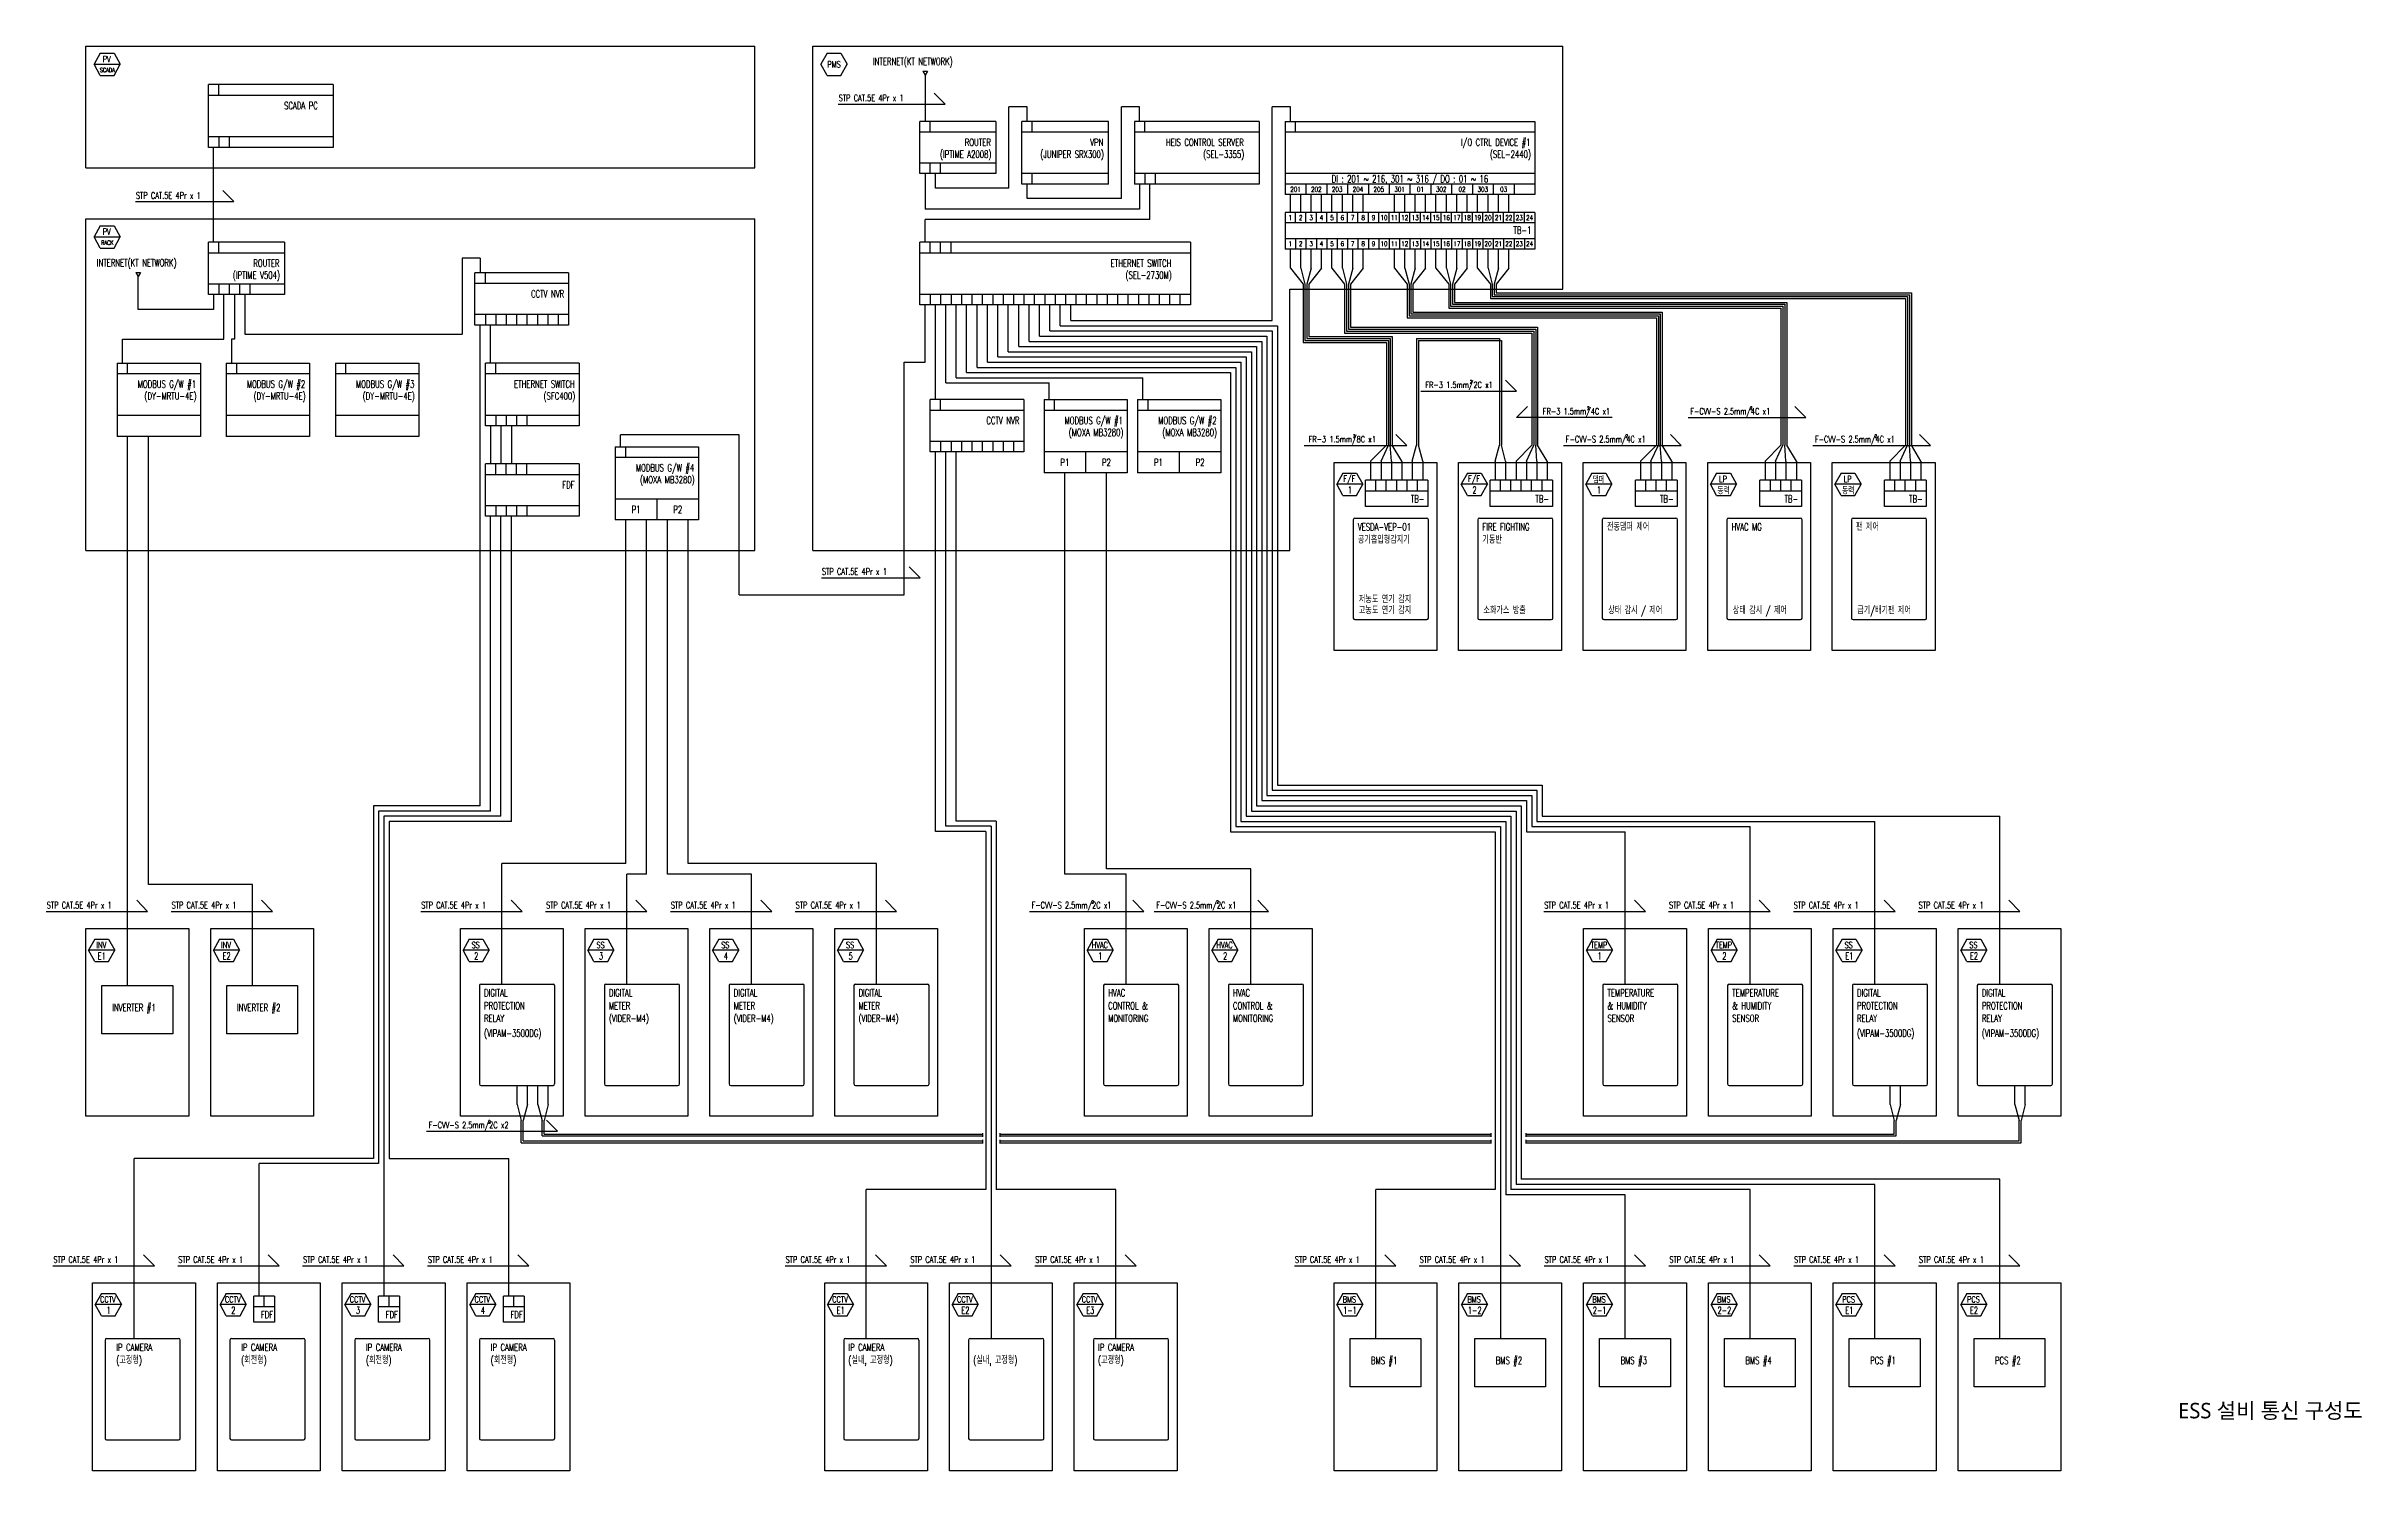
# Model space of a CAD drawing. Header units: millimetres. Extents: x 6276 to 501578, y 2533 to 56800.
# Drawn here: x 425949 to 500929, y 8905 to 55050 of the extents above; entities that cross this region are included whole.
import ezdxf
from ezdxf.enums import TextEntityAlignment as Align

# ---------------------------------------------------------------- set-up
doc = ezdxf.new("R2010")
doc.units = ezdxf.units.MM
doc.header["$LTSCALE"] = 100
doc.linetypes.add('CE04', pattern=[15, 10, -2, 1, -2])
doc.linetypes.add('HIDDEN2', pattern=[4.7625, 3.175, -1.5875])
for name, color, linetype in [('7', 7, 'Continuous'), ('ESYM', 4, 'Continuous'), ('TEXT', 3, 'Continuous'), ('도면 TITLE', 4, 'Continuous'), ('지시선', 6, 'Continuous')]:
    doc.layers.add(name, color=color, linetype=linetype)
doc.styles.add('GHS', font='romans.shx', dxfattribs={"width": 0.7, "bigfont": 'ghs.shx'})
doc.styles.add('MG', font='malgun.ttf')

msp = doc.modelspace()

# ---------------------------------------------------------------- texts
at = {"linetype": 'CE04', "style": 'GHS', "width": 0.7}
for s, height, p in [('SCADA', 135, (427926, 54280)), ('PV', 200.1, (427908, 54634)), ('PMS', 200.1, (451458, 54466)), ('RACK', 135, (427926, 48689)), ('PV', 200.1, (427908, 49043)), ('F/F', 200.1, (468147, 41030)), ('1', 222, (468165, 40676)), ('F/F', 200.1, (472181, 41030)), ('2', 222, (472199, 40676)), ('댐퍼', 200.1, (476215, 41030)), ('1', 222, (476233, 40676)), ('동력', 222.3, (480266, 40676)), ('LP', 200.1, (480248, 41030)), ('동력', 222.3, (484300, 40676)), ('LP', 200.1, (484282, 41030)), ('INV', 200.1, (427729, 25936)), ('E1', 222.3, (427747, 25582)), ('INV', 200.1, (431771, 25936)), ('E2', 222.3, (431789, 25582)), ('SS', 200.1, (439854, 25936)), ('2', 222, (439872, 25582)), ('SS', 200.1, (443896, 25936)), ('3', 222, (443914, 25582)), ('SS', 200.1, (447938, 25936)), ('4', 222, (447956, 25582)), ('SS', 200.1, (451980, 25936)), ('5', 222, (451998, 25582)), ('HVAC', 200.1, (460064, 25936)), ('1', 222, (460081, 25582)), ('HVAC', 200.1, (464105, 25936)), ('2', 222, (464123, 25582)), ('TEMP', 200.1, (476231, 25936)), ('1', 222, (476249, 25582)), ('TEMP', 200.1, (480273, 25936)), ('2', 222, (480291, 25582)), ('SS', 200.1, (484315, 25936)), ('E1', 222.3, (484333, 25582)), ('SS', 200.1, (488357, 25936)), ('E2', 222.3, (488374, 25582)), ('CCTV', 200.1, (427945, 14454)), ('CCTV', 200.1, (431987, 14454)), ('CCTV', 200.1, (436029, 14454)), ('CCTV', 200.1, (440070, 14454)), ('CCTV', 200.1, (451653, 14454)), ('CCTV', 200.1, (455694, 14454)), ('CCTV', 200.1, (459736, 14454)), ('BMS', 200.1, (468147, 14454)), ('BMS', 200.1, (472189, 14454)), ('BMS', 200.1, (476231, 14454)), ('BMS', 200.1, (480273, 14454)), ('PCS', 200.1, (484315, 14454)), ('PCS', 200.1, (488357, 14454)), ('1', 222, (427963, 14100)), ('2', 222, (432005, 14100)), ('3', 222, (436046, 14100)), ('4', 222, (440088, 14100)), ('E1', 222.3, (451671, 14100)), ('E2', 222.3, (455712, 14100)), ('E3', 222.3, (459754, 14100)), ('1-1', 222.3, (468165, 14100)), ('1-2', 222.3, (472207, 14100)), ('2-1', 222.3, (476249, 14100)), ('2-2', 222.3, (480291, 14100)), ('E1', 222.3, (484333, 14100)), ('E2', 222.3, (488374, 14100))]:
    msp.add_text(s, height=height, dxfattribs=at).set_placement(p, align=Align.MIDDLE)
at = {"layer": 'TEXT', "color": 2, "linetype": 'Continuous', "lineweight": -3, "style": 'GHS', "width": 0.7}
for p in [(452718, 54559), (427584, 48038)]:
    msp.add_text('INTERNET(KT NETWORK)', height=233.28, dxfattribs=at).set_placement(p, align=Align.MIDDLE_LEFT)
at = {"layer": 'TEXT', "color": 7, "linetype": 'Continuous', "lineweight": -3, "style": 'GHS', "width": 0.7}
for s, height, p in [('SCADA PC', 233.3, (434741, 53129)), ('ROUTER', 233.3, (456540, 51939)), ('VPN', 233.3, (460182, 51939)), ('HEIS CONTROL SERVER', 233.28, (464728, 51939)), ('I/O CTRL DEVICE #1', 233.28, (474013, 51939)), ('(IPTIME A2008)', 233.28, (456556, 51553)), ('(JUNIPER SRX300)', 233.28, (460197, 51553)), ('(SEL-3355)', 233.3, (464743, 51553)), ('(SEL-2440)', 233.3, (474028, 51553)), ('TB-1', 233.3, (474041, 49093)), ('ROUTER', 233.3, (433500, 48022)), ('ETHERNET SWITCH', 233.28, (462381, 48022)), ('(IPTIME V504)', 233.28, (433516, 47637)), ('(SEL-2730M)', 233.28, (462397, 47637)), ('CCTV NVR', 233.3, (442719, 47031)), ('MODBUS G/W #1', 233.28, (430799, 44106)), ('MODBUS G/W #2', 233.28, (434333, 44106)), ('MODBUS G/W #3', 233.28, (437868, 44106)), ('(DY-MRTU-4E)', 233.28, (430814, 43720)), ('(DY-MRTU-4E)', 233.28, (434349, 43720)), ('(DY-MRTU-4E)', 233.28, (437883, 43720)), ('ETHERNET SWITCH', 233.28, (443064, 44106)), ('(SFC400)', 233.3, (443079, 43720)), ('CCTV NVR', 233.3, (457463, 42927)), ('MODBUS G/W #1', 233.28, (460814, 42927)), ('MODBUS G/W #2', 233.28, (463847, 42927)), ('(MOXA MB3280)', 233.28, (460830, 42541)), ('(MOXA MB3280)', 233.28, (463862, 42541)), ('MODBUS G/W #4', 233.28, (446931, 41396)), ('FDF', 233.3, (443056, 40842)), ('(MOXA MB3280)', 233.28, (446947, 41011)), ('TB-', 233.3, (470577, 40388)), ('TB-', 233.3, (474611, 40388)), ('TB-', 233.3, (478645, 40388)), ('TB-', 233.3, (482678, 40388)), ('TB-', 233.3, (486712, 40388)), ('FDF', 233.3, (433297, 13962)), ('FDF', 233.3, (437338, 13962)), ('FDF', 233.3, (441380, 13962))]:
    msp.add_text(s, height=height, dxfattribs=at).set_placement(p, align=Align.MIDDLE_RIGHT)
for s, height, p in [('STP CAT.5E 4Pr x 1', 210, (451611, 53377)), ('STP CAT.5E 4Pr x 1', 210, (428851, 50218)), ('FR-3 1.5mm/2C x1', 200, (470610, 44082)), ('2', 104, (472050, 44183)), ('FR-3 1.5mm/4C x1', 200, (474411, 43225)), ('2', 104, (475847, 43326)), ('F-CVV-S 2.5mm/4C x1', 210, (479190, 43225)), ('2', 104, (481124, 43326)), ('FR-3 1.5mm/8C x1', 200, (466827, 42321)), ('2', 104, (468267, 42422)), ('F-CVV-S 2.5mm/4C x1', 210, (475156, 42321)), ('2', 104, (477091, 42422)), ('F-CVV-S 2.5mm/4C x1', 210, (483224, 42321)), ('2', 104, (485158, 42422)), ('VESDA-VEP-01', 233.28, (468420, 39480)), ('공기흡입형감지기', 233.3, (468420, 39062)), ('기동반', 233.3, (472454, 39062)), ('FIRE FIGHTING', 233.28, (472454, 39480)), ('전동댐퍼 제어', 233.3, (476488, 39480)), ('HVAC MG', 233.3, (480521, 39480)), ('팬 제어', 233.3, (484555, 39480)), ('STP CAT.5E 4Pr x 1', 210, (451069, 38035)), ('STP CAT.5E 4Pr x 1', 210, (425966, 27227)), ('STP CAT.5E 4Pr x 1', 210, (430007, 27227)), ('STP CAT.5E 4Pr x 1', 210, (438091, 27227)), ('STP CAT.5E 4Pr x 1', 210, (442133, 27227)), ('STP CAT.5E 4Pr x 1', 210, (446175, 27227)), ('STP CAT.5E 4Pr x 1', 210, (450217, 27227)), ('F-CVV-S 2.5mm/2C x1', 210, (457854, 27227)), ('2', 104, (459797, 27328)), ('F-CVV-S 2.5mm/2C x1', 210, (461896, 27227)), ('2', 104, (463839, 27328)), ('STP CAT.5E 4Pr x 1', 210, (474457, 27227)), ('STP CAT.5E 4Pr x 1', 210, (478499, 27227)), ('STP CAT.5E 4Pr x 1', 210, (482540, 27227)), ('STP CAT.5E 4Pr x 1', 210, (486582, 27227)), ('INVERTER #1', 233.28, (428083, 23908)), ('INVERTER #2', 233.28, (432125, 23908)), ('DIGITAL', 233.3, (440127, 24386)), ('PROTECTION', 233.3, (440127, 23968)), ('DIGITAL', 233.3, (444169, 24386)), ('METER', 233.3, (444169, 23968)), ('DIGITAL', 233.3, (448211, 24386)), ('METER', 233.3, (448211, 23968)), ('DIGITAL', 233.3, (452253, 24386)), ('METER', 233.3, (452253, 23968)), ('CONTROL &', 233.3, (460336, 23968)), ('HVAC', 233.3, (460336, 24386)), ('CONTROL &', 233.3, (464378, 23968)), ('HVAC', 233.3, (464378, 24386)), ('TEMPERATURE', 233.28, (476504, 24386)), ('& HUMIDITY', 233.3, (476504, 23968)), ('TEMPERATURE', 233.28, (480546, 24386)), ('& HUMIDITY', 233.3, (480546, 23968)), ('DIGITAL', 233.3, (484588, 24386)), ('PROTECTION', 233.3, (484588, 23968)), ('DIGITAL', 233.3, (488629, 24386)), ('PROTECTION', 233.3, (488629, 23968)), ('RELAY', 233.3, (440127, 23561)), ('(VIDER-M4)', 233.3, (444169, 23561)), ('(VIDER-M4)', 233.3, (448211, 23561)), ('(VIDER-M4)', 233.3, (452253, 23561)), ('MONITORING', 233.3, (460336, 23561)), ('MONITORING', 233.3, (464378, 23561)), ('SENSOR', 233.3, (476504, 23561)), ('SENSOR', 233.3, (480546, 23561)), ('RELAY', 233.3, (484588, 23561)), ('RELAY', 233.3, (488629, 23561)), ('(VIPAM-3500DG)', 233.28, (440127, 23079)), ('(VIPAM-3500DG)', 233.28, (484588, 23079)), ('(VIPAM-3500DG)', 233.28, (488629, 23079)), ('F-CVV-S 2.5mm/2C x2', 210, (438331, 20103)), ('2', 104, (440262, 20204)), ('STP CAT.5E 4Pr x 1', 210, (426182, 15745)), ('STP CAT.5E 4Pr x 1', 210, (430223, 15745)), ('STP CAT.5E 4Pr x 1', 210, (434265, 15745)), ('STP CAT.5E 4Pr x 1', 210, (438307, 15745)), ('STP CAT.5E 4Pr x 1', 210, (449889, 15745)), ('STP CAT.5E 4Pr x 1', 210, (453931, 15745)), ('STP CAT.5E 4Pr x 1', 210, (457973, 15745)), ('STP CAT.5E 4Pr x 1', 210, (466384, 15745)), ('STP CAT.5E 4Pr x 1', 210, (470426, 15745)), ('STP CAT.5E 4Pr x 1', 210, (474468, 15745)), ('STP CAT.5E 4Pr x 1', 210, (478510, 15745)), ('STP CAT.5E 4Pr x 1', 210, (482551, 15745)), ('STP CAT.5E 4Pr x 1', 210, (486593, 15745)), ('IP CAMERA', 233.3, (428218, 12904)), ('IP CAMERA', 233.3, (432260, 12904)), ('IP CAMERA', 233.3, (436301, 12904)), ('IP CAMERA', 233.3, (440343, 12904)), ('IP CAMERA', 233.3, (451925, 12904)), ('IP CAMERA', 233.3, (460009, 12904)), ('(고정형)', 233.3, (428218, 12486)), ('(회전형)', 233.3, (432260, 12486)), ('(회전형)', 233.3, (436301, 12486)), ('(회전형)', 233.3, (440343, 12486)), ('(실내, 고정형)', 233.3, (451925, 12486)), ('(실내, 고정형)', 233.3, (455967, 12486)), ('(고졍형)', 233.3, (460009, 12486)), ('BMS #1', 233.3, (468846, 12478)), ('BMS #2', 233.3, (472888, 12478)), ('BMS #3', 233.3, (476929, 12478)), ('BMS #4', 233.3, (480971, 12478)), ('PCS #1', 233.3, (485013, 12478)), ('PCS #2', 233.3, (489055, 12478))]:
    msp.add_text(s, height=height, dxfattribs=at).set_placement(p, align=Align.MIDDLE_LEFT)
for s, height, p in [('201', 155.5, (466403, 50416)), ('202', 155.5, (467077, 50416)), ('DI : 201 ~ 216, 301 ~ 316 / DO : 01 ~ 16', 233.28, (470110, 50755)), ('203', 155.5, (467751, 50416)), ('204', 155.5, (468425, 50416)), ('205', 155.5, (469099, 50416)), ('301', 155.5, (469773, 50416)), ('01', 155.5, (470447, 50416)), ('302', 155.5, (471121, 50416)), ('02', 155.5, (471795, 50416)), ('303', 155.5, (472468, 50416)), ('03', 155.5, (473142, 50416)), ('1', 156, (466235, 49497)), ('2', 156, (466572, 49497)), ('3', 156, (466909, 49497)), ('4', 156, (467246, 49497)), ('5', 156, (467583, 49497)), ('6', 156, (467919, 49497)), ('7', 156, (468256, 49497)), ('8', 156, (468593, 49497)), ('9', 156, (468930, 49497)), ('10', 155.5, (469267, 49497)), ('11', 155.5, (469604, 49497)), ('12', 155.5, (469941, 49497)), ('13', 155.5, (470278, 49497)), ('14', 155.5, (470615, 49497)), ('15', 155.5, (470952, 49497)), ('16', 155.5, (471289, 49497)), ('17', 155.5, (471626, 49497)), ('18', 155.5, (471963, 49497)), ('19', 155.5, (472300, 49497)), ('20', 155.5, (472637, 49497)), ('21', 155.5, (472974, 49497)), ('22', 155.5, (473311, 49497)), ('23', 155.5, (473648, 49497)), ('24', 155.5, (473985, 49497)), ('1', 156, (466235, 48651)), ('2', 156, (466572, 48651)), ('3', 156, (466909, 48651)), ('4', 156, (467246, 48651)), ('5', 156, (467583, 48651)), ('6', 156, (467919, 48651)), ('7', 156, (468256, 48651)), ('8', 156, (468593, 48651)), ('9', 156, (468930, 48651)), ('10', 155.5, (469267, 48651)), ('11', 155.5, (469604, 48651)), ('12', 155.5, (469941, 48651)), ('13', 155.5, (470278, 48651)), ('14', 155.5, (470615, 48651)), ('15', 155.5, (470952, 48651)), ('16', 155.5, (471289, 48651)), ('17', 155.5, (471626, 48651)), ('18', 155.5, (471963, 48651)), ('19', 155.5, (472300, 48651)), ('20', 155.5, (472637, 48651)), ('21', 155.5, (472974, 48651)), ('22', 155.5, (473311, 48651)), ('23', 155.5, (473648, 48651)), ('24', 155.5, (473985, 48651)), ('P1', 233.3, (458933, 41574)), ('P2', 233.3, (460281, 41574)), ('P1', 233.3, (461965, 41574)), ('P2', 233.3, (463313, 41574)), ('P1', 233.3, (445050, 40044)), ('P2', 233.3, (446398, 40044))]:
    msp.add_text(s, height=height, dxfattribs=at).set_placement(p, align=Align.MIDDLE_CENTER)
at = {"layer": 'TEXT', "linetype": 'Continuous', "lineweight": -3, "style": 'GHS', "width": 0.7}
for s, p in [('저농도 연기 감지', (468453, 37131)), ('고농도 연기 감지', (468453, 36776)), ('소화가스 방출', (472487, 36776)), ('상태 감시 / 제어', (476529, 36776)), ('상태 감시 / 제어', (480563, 36776)), ('급기/배기팬 제어', (484596, 36776))]:
    msp.add_text(s, height=233.3, dxfattribs=at).set_placement(p, align=Align.MIDDLE_LEFT)
at = {"layer": '도면 TITLE', "style": 'MG'}
msp.add_text('ESS 설비 통신 구성도', height=500, dxfattribs=at).set_placement((497975, 10852), align=Align.MIDDLE_CENTER)

# ---------------------------------------------------------------- blocks, each defined once
blk = doc.blocks.new('DIGITAL LAYOUT')
at = {"linetype": 'Continuous', "lineweight": -3}
for p, q in [((9070707, -3285225), (9070707, -3293180)), ((9070835, -3285096), (9076659, -3285096)), ((9076788, -3293180), (9076788, -3285225)), ((9070835, -3293308), (9076659, -3293308))]:
    blk.add_line(p, q, dxfattribs=at)
for centre, start, end in [((9070835, -3285225), 90, 180), ((9076659, -3285225), 0, 90), ((9070835, -3293180), 180, 270), ((9076659, -3293180), 270, 0)]:
    blk.add_arc(centre, 128, start, end, dxfattribs=at)
blk = doc.blocks.new('COMP')
at = {"color": 1}
for p, q in [((132, 2657), (40, 2491)), ((132, 2321), (40, 2491)), ((431, 2491), (40, 2491)), ((132, 2657), (339, 2657)), ((339, 2657), (431, 2491)), ((339, 2321), (431, 2491)), ((132, 2321), (339, 2321))]:
    blk.add_line(p, q, dxfattribs=at)
at = {"linetype": 'Continuous'}
blk.add_lwpolyline([(0, 2816), (1541, 2816), (1541, 0), (0, 0)], close=True, dxfattribs=at)

# ---------------------------------------------------------------- linework, layer by layer
at = {"color": 8, "linetype": 'Continuous'}
for p, q in [((427232, 51107), (427232, 55050)), ((427232, 55050), (448895, 55050)), ((448895, 51107), (448895, 55050)), ((450770, 55050), (475061, 55050)), ((450770, 38719), (450770, 55050)), ((475061, 47178), (475061, 55050)), ((427232, 51107), (448895, 51107)), ((427232, 49459), (448895, 49459)), ((427232, 38719), (427232, 49459)), ((448895, 38719), (448895, 49459)), ((466217, 38719), (466217, 47178)), ((466217, 47178), (475061, 47178)), ((427232, 38719), (448895, 38719)), ((450770, 38719), (466217, 38719))]:
    msp.add_line(p, q, dxfattribs=at)
at = {"color": 2}
for p, q in [((454331, 54247), (454480, 54247)), ((454331, 54247), (454406, 54118)), ((454480, 54247), (454406, 54118)), ((428849, 47726), (428999, 47726)), ((428849, 47726), (428924, 47597)), ((428999, 47726), (428924, 47597)), ((431366, 47008), (431366, 46521))]:
    msp.add_line(p, q, dxfattribs=at)
at = {"color": 2, "linetype": 'HIDDEN2', "ltscale": 150}
for p, q in [((454406, 54118), (454406, 52617)), ((428924, 46521), (428924, 47597)), ((431366, 46521), (428924, 46521))]:
    msp.add_line(p, q, dxfattribs=at)
for p, q in [((431197, 51776), (431197, 53808)), ((435241, 53808), (431197, 53808)), ((431534, 53470), (431534, 53808)), ((435241, 53808), (435241, 51776)), ((454237, 50924), (454237, 52618)), ((456703, 52618), (454237, 52618)), ((454574, 52279), (454574, 52618)), ((456703, 52618), (456703, 50924)), ((457542, 50586), (457542, 52618)), ((460345, 52618), (457542, 52618)), ((457879, 52279), (457879, 52618)), ((460345, 50586), (460345, 52618)), ((461184, 52618), (461184, 50586)), ((465227, 52618), (461184, 52618)), ((461521, 52279), (461521, 52618)), ((465227, 52618), (465227, 50586)), ((466066, 52618), (466066, 50247)), ((466066, 52618), (474153, 52618)), ((466403, 52279), (466403, 52618)), ((474153, 52618), (474153, 50247)), ((435241, 51776), (431197, 51776)), ((431534, 52115), (431534, 51776)), ((431871, 52115), (431871, 51776)), ((466066, 52279), (474153, 52279)), ((454574, 50924), (454574, 51263)), ((454911, 50924), (454911, 51263)), ((456703, 50924), (454237, 50924)), ((460345, 50586), (457542, 50586)), ((457879, 50586), (457879, 50924)), ((465227, 50586), (461184, 50586)), ((461521, 50924), (461521, 50586)), ((461858, 50924), (461858, 50586)), ((474153, 50924), (466066, 50924)), ((474153, 50586), (466066, 50586)), ((474153, 50247), (466066, 50247)), ((466740, 50586), (466740, 50247)), ((467414, 50586), (467414, 50247)), ((468088, 50586), (468088, 50247)), ((468762, 50586), (468762, 50247)), ((469436, 50586), (469436, 50247)), ((470110, 50586), (470110, 50247)), ((470784, 50586), (470784, 50247)), ((471458, 50586), (471458, 50247)), ((472131, 50586), (472131, 50247)), ((472805, 50586), (472805, 50247)), ((473479, 50586), (473479, 50247)), ((466066, 49667), (466066, 48481)), ((474153, 49667), (466066, 49667)), ((466403, 49328), (466403, 49667)), ((466740, 49328), (466740, 49667)), ((467077, 49328), (467077, 49667)), ((467414, 49328), (467414, 49667)), ((467751, 49328), (467751, 49667)), ((468088, 49328), (468088, 49667)), ((468425, 49328), (468425, 49667)), ((468762, 49328), (468762, 49667)), ((469099, 49328), (469099, 49667)), ((469436, 49328), (469436, 49667)), ((469773, 49328), (469773, 49667)), ((470110, 49328), (470110, 49667)), ((470447, 49328), (470447, 49667)), ((470784, 49328), (470784, 49667)), ((471121, 49328), (471121, 49667)), ((471458, 49328), (471458, 49667)), ((471795, 49328), (471795, 49667)), ((472131, 49328), (472131, 49667)), ((472468, 49328), (472468, 49667)), ((472805, 49328), (472805, 49667)), ((473142, 49328), (473142, 49667)), ((473479, 49328), (473479, 49667)), ((473816, 49328), (473816, 49667)), ((474153, 49667), (474153, 48481)), ((466403, 48820), (466403, 48481)), ((466740, 48820), (466740, 48481)), ((467077, 48820), (467077, 48481)), ((467414, 48820), (467414, 48481)), ((467751, 48820), (467751, 48481)), ((468088, 48820), (468088, 48481)), ((468425, 48820), (468425, 48481)), ((468762, 48820), (468762, 48481)), ((469099, 48820), (469099, 48481)), ((469436, 48820), (469436, 48481)), ((469773, 48820), (469773, 48481)), ((470110, 48820), (470110, 48481)), ((470447, 48820), (470447, 48481)), ((470784, 48820), (470784, 48481)), ((471121, 48820), (471121, 48481)), ((471458, 48820), (471458, 48481)), ((471795, 48820), (471795, 48481)), ((472131, 48820), (472131, 48481)), ((472468, 48820), (472468, 48481)), ((472805, 48820), (472805, 48481)), ((473142, 48820), (473142, 48481)), ((473479, 48820), (473479, 48481)), ((473816, 48820), (473816, 48481)), ((431197, 47008), (431197, 48702)), ((433663, 48702), (431197, 48702)), ((431534, 48363), (431534, 48702)), ((433663, 48702), (433663, 47008)), ((454237, 46669), (454237, 48702)), ((462998, 48702), (454237, 48702)), ((454237, 48363), (462998, 48363)), ((454574, 48363), (454574, 48702)), ((454911, 48363), (454911, 48702)), ((455248, 48363), (455248, 48702)), ((462998, 48702), (462998, 46669)), ((474153, 48481), (466066, 48481)), ((431534, 47347), (431534, 47008)), ((431871, 47347), (431871, 47008)), ((432208, 47347), (432208, 47008)), ((432545, 47347), (432545, 47008)), ((439830, 46017), (439830, 47710)), ((442863, 47710), (439830, 47710)), ((440167, 47372), (440167, 47710)), ((442863, 47710), (442863, 46017)), ((433663, 47008), (431197, 47008)), ((462998, 47008), (454237, 47008)), ((462998, 46669), (454237, 46669)), ((454574, 47008), (454574, 46669)), ((454911, 47008), (454911, 46669)), ((455248, 47008), (455248, 46669)), ((455585, 47008), (455585, 46669)), ((455922, 47008), (455922, 46669)), ((456259, 47008), (456259, 46669)), ((456596, 47008), (456596, 46669)), ((456933, 47008), (456933, 46669)), ((457270, 47008), (457270, 46669)), ((457607, 47008), (457607, 46669)), ((457944, 47008), (457944, 46669)), ((458281, 47008), (458281, 46669)), ((458618, 47008), (458618, 46669)), ((458955, 47008), (458955, 46669)), ((459292, 47008), (459292, 46669)), ((459628, 47008), (459628, 46669)), ((459965, 47008), (459965, 46669)), ((460302, 47008), (460302, 46669)), ((460639, 47008), (460639, 46669)), ((460976, 47008), (460976, 46669)), ((461313, 47008), (461313, 46669)), ((461650, 47008), (461650, 46669)), ((461987, 47008), (461987, 46669)), ((462324, 47008), (462324, 46669)), ((462661, 47008), (462661, 46669)), ((442863, 46017), (439830, 46017)), ((440167, 46356), (440167, 46017)), ((440504, 46356), (440504, 46017)), ((440841, 46356), (440841, 46017)), ((441178, 46356), (441178, 46017)), ((441515, 46356), (441515, 46017)), ((441852, 46356), (441852, 46017)), ((442189, 46356), (442189, 46017)), ((442526, 46356), (442526, 46017)), ((428243, 44785), (428243, 42414)), ((428243, 44785), (430939, 44785)), ((428243, 44447), (430939, 44447)), ((428580, 44447), (428580, 44785)), ((430939, 44785), (430939, 42414)), ((431778, 44785), (431778, 42414)), ((431778, 44785), (434473, 44785)), ((431778, 44447), (434473, 44447)), ((432115, 44447), (432115, 44785)), ((434473, 44785), (434473, 42414)), ((435312, 44785), (435312, 42414)), ((435312, 44785), (438008, 44785)), ((435312, 44447), (438008, 44447)), ((435649, 44447), (435649, 44785)), ((438008, 44785), (438008, 42414)), ((440167, 42753), (440167, 44785)), ((443200, 44785), (440167, 44785)), ((440504, 44447), (440504, 44785)), ((443200, 44785), (443200, 42753)), ((454574, 41912), (454574, 43606)), ((457607, 43606), (454574, 43606)), ((454911, 43267), (454911, 43606)), ((457607, 43606), (457607, 41912)), ((458259, 43606), (458259, 41235)), ((458259, 43606), (460954, 43606)), ((458596, 43267), (458596, 43606)), ((460954, 43606), (460954, 41235)), ((461291, 43606), (461291, 41235)), ((461291, 43606), (463987, 43606)), ((461628, 43267), (461628, 43606)), ((463987, 43606), (463987, 41235)), ((430939, 43092), (428243, 43092)), ((434473, 43092), (431778, 43092)), ((438008, 43092), (435312, 43092)), ((443200, 42753), (440167, 42753)), ((440504, 43092), (440504, 42753)), ((440841, 43092), (440841, 42753)), ((441178, 43092), (441178, 42753)), ((441515, 43092), (441515, 42753)), ((458259, 43267), (460954, 43267)), ((461291, 43267), (463987, 43267)), ((430939, 42414), (428243, 42414)), ((428580, 24619), (428580, 42414)), ((429254, 27898), (429254, 42414)), ((434473, 42414), (431778, 42414)), ((438008, 42414), (435312, 42414)), ((444376, 42076), (444376, 39705)), ((444376, 42076), (447072, 42076)), ((444713, 41737), (444713, 42076)), ((447072, 42076), (447072, 39705)), ((454911, 42251), (454911, 41912)), ((455248, 42251), (455248, 41912)), ((455585, 42251), (455585, 41912)), ((455922, 42251), (455922, 41912)), ((456259, 42251), (456259, 41912)), ((456596, 42251), (456596, 41912)), ((456933, 42251), (456933, 41912)), ((457270, 42251), (457270, 41912)), ((440167, 39828), (440167, 41521)), ((443200, 41521), (440167, 41521)), ((440504, 41183), (440504, 41521)), ((440841, 41183), (440841, 41521)), ((441178, 41183), (441178, 41521)), ((441515, 41183), (441515, 41521)), ((443200, 41521), (443200, 39828)), ((444376, 41737), (447072, 41737)), ((457607, 41912), (454574, 41912)), ((460954, 41912), (458259, 41912)), ((459607, 41912), (459607, 41235)), ((463987, 41912), (461291, 41912)), ((462639, 41912), (462639, 41235)), ((460954, 41235), (458259, 41235)), ((458933, 28235), (458933, 41235)), ((460281, 28403), (460281, 41235)), ((463987, 41235), (461291, 41235)), ((470689, 40989), (468668, 40989)), ((469005, 40651), (469005, 40989)), ((469342, 40651), (469342, 40989)), ((469679, 40651), (469679, 40989)), ((470016, 40651), (470016, 40989)), ((470352, 40651), (470352, 40989)), ((474723, 40989), (472701, 40989)), ((473038, 40651), (473038, 40989)), ((473375, 40651), (473375, 40989)), ((473712, 40651), (473712, 40989)), ((474049, 40651), (474049, 40989)), ((474386, 40651), (474386, 40989)), ((478757, 40989), (477409, 40989)), ((477746, 40651), (477746, 40989)), ((478083, 40651), (478083, 40989)), ((478420, 40651), (478420, 40989)), ((482791, 40989), (481443, 40989)), ((481780, 40651), (481780, 40989)), ((482117, 40651), (482117, 40989)), ((482454, 40651), (482454, 40989)), ((486824, 40989), (485476, 40989)), ((485813, 40651), (485813, 40989)), ((486150, 40651), (486150, 40989)), ((486487, 40651), (486487, 40989)), ((443200, 39828), (440167, 39828)), ((440504, 40167), (440504, 39828)), ((440841, 40167), (440841, 39828)), ((441178, 40167), (441178, 39828)), ((441515, 40167), (441515, 39828)), ((447072, 40382), (444376, 40382)), ((445724, 40382), (445724, 39705)), ((447072, 39705), (444376, 39705)), ((444713, 28571), (444713, 39705)), ((445387, 28235), (445387, 39705)), ((446061, 28235), (446061, 39705)), ((446735, 28571), (446735, 39705)), ((432622, 27898), (429254, 27898)), ((432622, 24619), (432622, 27898)), ((460915, 24671), (460915, 28235)), ((464957, 24671), (464957, 28403)), ((433343, 14564), (432670, 14564)), ((433006, 14225), (433006, 14564)), ((437385, 14564), (436711, 14564)), ((437048, 14225), (437048, 14564)), ((441427, 14564), (440753, 14564)), ((441090, 14225), (441090, 14564))]:
    msp.add_line(p, q)
at = {"linetype": 'Continuous'}
for p, q in [((454703, 53534), (455057, 53175)), ((451595, 53175), (455057, 53175)), ((431663, 50376), (432017, 50017)), ((428834, 50017), (432017, 50017)), ((473205, 44239), (473560, 43880)), ((470464, 43880), (473560, 43880)), ((473918, 43382), (473564, 43023)), ((476660, 43023), (473564, 43023)), ((479120, 43023), (482930, 43023)), ((482575, 43382), (482930, 43023)), ((466680, 42119), (470008, 42119)), ((469654, 42478), (470008, 42119)), ((475086, 42119), (478896, 42119)), ((478541, 42478), (478896, 42119)), ((483154, 42119), (486963, 42119)), ((486609, 42478), (486963, 42119)), ((451052, 37833), (454248, 37833)), ((453894, 38192), (454248, 37833)), ((425949, 27025), (429231, 27025)), ((428877, 27384), (429231, 27025)), ((429991, 27025), (433273, 27025)), ((432919, 27384), (433273, 27025)), ((438075, 27025), (441357, 27025)), ((441003, 27384), (441357, 27025)), ((442117, 27025), (445399, 27025)), ((445044, 27384), (445399, 27025)), ((446158, 27025), (449441, 27025)), ((449086, 27384), (449441, 27025)), ((450200, 27025), (453483, 27025)), ((453128, 27384), (453483, 27025)), ((457785, 27025), (461491, 27025)), ((461137, 27384), (461491, 27025)), ((461826, 27025), (465533, 27025)), ((465179, 27384), (465533, 27025)), ((474440, 27025), (477734, 27025)), ((477379, 27384), (477734, 27025)), ((478482, 27025), (481776, 27025)), ((481421, 27384), (481776, 27025)), ((482524, 27025), (485817, 27025)), ((485463, 27384), (485817, 27025)), ((486566, 27025), (489859, 27025)), ((489505, 27384), (489859, 27025)), ((442147, 20260), (442502, 19901)), ((438261, 19901), (442502, 19901)), ((429093, 15902), (429448, 15543)), ((433135, 15902), (433489, 15543)), ((437177, 15902), (437531, 15543)), ((441219, 15902), (441573, 15543)), ((452801, 15902), (453155, 15543)), ((456843, 15902), (457197, 15543)), ((460885, 15902), (461239, 15543)), ((469296, 15902), (469650, 15543)), ((473337, 15902), (473692, 15543)), ((477379, 15902), (477734, 15543)), ((481421, 15902), (481776, 15543)), ((485463, 15902), (485817, 15543)), ((489505, 15902), (489859, 15543)), ((426165, 15543), (429448, 15543)), ((430207, 15543), (433489, 15543)), ((434249, 15543), (437531, 15543)), ((438291, 15543), (441573, 15543)), ((449873, 15543), (453155, 15543)), ((453915, 15543), (457197, 15543)), ((457957, 15543), (461239, 15543)), ((466368, 15543), (469650, 15543)), ((470410, 15543), (473692, 15543)), ((474451, 15543), (477734, 15543)), ((478493, 15543), (481776, 15543)), ((482535, 15543), (485817, 15543)), ((486577, 15543), (489859, 15543))]:
    msp.add_line(p, q, dxfattribs=at)
at = {"color": 3}
for p, q in [((457710, 53089), (457122, 53089)), ((457122, 50453), (457122, 53089)), ((457710, 52618), (457710, 53089)), ((461352, 53089), (460764, 53089)), ((460764, 50115), (460764, 53089)), ((461352, 52618), (461352, 53089)), ((466235, 53089), (465647, 53089)), ((465647, 46165), (465647, 53089)), ((466235, 52618), (466235, 53089)), ((431366, 48702), (431366, 51776)), ((454743, 50453), (454743, 50924)), ((457122, 50453), (454743, 50453)), ((457710, 50115), (457710, 50586)), ((461689, 49437), (461689, 50586)), ((460764, 50115), (457710, 50115)), ((461689, 49437), (454406, 49437)), ((454406, 48702), (454406, 49437)), ((439999, 48181), (439411, 48181)), ((439411, 48181), (439411, 45727)), ((439999, 48181), (439999, 47710)), ((431703, 45559), (431703, 47008)), ((432039, 47008), (432039, 45559)), ((432376, 47008), (432376, 45727)), ((454406, 44817), (454406, 46669)), ((454743, 43606), (454743, 46669)), ((455080, 44143), (455080, 46669)), ((455416, 44312), (455416, 46669)), ((455753, 44480), (455753, 46669)), ((456090, 44649), (456090, 46669)), ((456427, 44817), (456427, 46669)), ((456764, 44986), (456764, 46669)), ((457101, 45154), (457101, 46669)), ((457438, 45323), (457438, 46669)), ((457775, 45491), (457775, 46669)), ((458112, 45660), (458112, 46669)), ((458449, 45828), (458449, 46669)), ((458786, 45996), (458786, 46669)), ((459123, 46165), (459123, 46669)), ((439999, 30443), (439999, 46017)), ((440336, 44785), (440336, 46017)), ((458449, 45828), (465647, 45828)), ((458786, 45996), (465815, 45996)), ((459123, 46165), (465647, 46165)), ((465647, 45828), (465647, 30949)), ((465815, 45996), (465815, 31117)), ((428412, 44785), (428412, 45559)), ((428412, 45559), (431703, 45559)), ((432039, 45559), (431946, 45559)), ((431946, 45559), (431946, 44785)), ((432376, 45727), (439411, 45727)), ((433267, 45727), (433267, 45727)), ((457101, 45154), (464973, 45154)), ((457438, 45323), (465141, 45323)), ((457775, 45491), (465310, 45491)), ((458112, 45660), (465478, 45660)), ((464973, 45154), (464973, 30275)), ((465141, 45323), (465141, 30443)), ((465310, 45491), (465310, 30612)), ((465478, 45660), (465478, 30780)), ((453732, 37275), (453732, 44817)), ((453732, 44817), (454406, 44817)), ((455416, 44312), (461460, 44312)), ((455753, 44480), (464299, 44480)), ((456090, 44649), (464467, 44649)), ((456427, 44817), (464636, 44817)), ((456764, 44986), (464804, 44986)), ((461460, 43606), (461460, 44312)), ((464299, 44480), (464299, 29601)), ((464467, 44649), (464467, 29770)), ((464636, 44817), (464636, 29938)), ((464804, 44986), (464804, 30107)), ((455080, 44143), (458427, 44143)), ((458427, 43606), (458427, 44143)), ((444544, 42076), (444544, 42462)), ((448389, 42462), (444544, 42462)), ((448389, 37275), (448389, 42462)), ((454743, 29613), (454743, 41912)), ((455080, 29781), (455080, 41912)), ((455416, 29950), (455416, 41912)), ((448389, 37275), (453732, 37275)), ((465478, 30780), (474051, 30780)), ((465647, 30949), (474220, 30949)), ((465815, 31117), (474388, 31117)), ((474051, 30780), (474051, 29770)), ((474220, 30949), (474220, 29938)), ((474388, 31117), (474388, 30107)), ((439999, 30443), (436543, 30443)), ((436543, 30443), (436543, 19023)), ((464804, 30107), (473377, 30107)), ((464973, 30275), (473546, 30275)), ((465141, 30443), (473714, 30443)), ((465310, 30612), (473883, 30612)), ((473377, 30107), (473377, 18012)), ((473546, 30275), (473546, 18181)), ((473714, 30443), (473714, 18349)), ((473883, 30612), (473883, 29601)), ((474388, 30107), (489208, 30107)), ((489208, 24671), (489208, 30107)), ((456377, 29613), (454743, 29613)), ((456546, 29781), (455080, 29781)), ((456714, 29950), (455416, 29950)), ((456377, 29613), (456377, 18012)), ((456546, 29781), (456546, 13188)), ((456714, 29950), (456714, 18012)), ((464299, 29601), (472872, 29601)), ((464467, 29770), (473040, 29770)), ((464636, 29938), (473209, 29938)), ((472872, 29601), (472872, 18012)), ((473040, 29770), (473040, 13188)), ((473209, 29938), (473209, 17844)), ((473883, 29601), (477082, 29601)), ((474051, 29770), (481124, 29770)), ((474220, 29938), (485166, 29938)), ((477082, 24671), (477082, 29601)), ((481124, 24671), (481124, 29770)), ((485166, 24671), (485166, 29938)), ((436543, 19023), (428796, 19023)), ((428796, 13188), (428796, 19023)), ((452504, 13188), (452504, 18012)), ((456377, 18012), (452504, 18012)), ((460588, 18012), (456714, 18012)), ((460588, 13188), (460588, 18012)), ((468999, 13188), (468999, 18012)), ((472872, 18012), (468999, 18012)), ((481124, 18012), (473377, 18012)), ((485166, 18181), (473546, 18181)), ((489208, 18349), (473714, 18349)), ((481124, 13188), (481124, 18012)), ((485166, 13188), (485166, 18181)), ((489208, 13188), (489208, 18349)), ((477082, 17844), (473209, 17844)), ((477082, 13188), (477082, 17844))]:
    msp.add_line(p, q, dxfattribs=at)
at = {"color": 3, "ltscale": 150}
for p, q in [((454406, 50924), (454406, 49776)), ((461352, 50586), (461352, 49776)), ((461352, 49776), (454406, 49776))]:
    msp.add_line(p, q, dxfattribs=at)
at = {"color": 5}
for p, q in [((466235, 49667), (466235, 50247)), ((466572, 49667), (466572, 50247)), ((466909, 49667), (466909, 50247)), ((467246, 49667), (467246, 50247)), ((467583, 49667), (467583, 50247)), ((467919, 49667), (467919, 50247)), ((468256, 49667), (468256, 50247)), ((468593, 49667), (468593, 50247)), ((469604, 49667), (469604, 50247)), ((469941, 49667), (469941, 50247)), ((470278, 49667), (470278, 50247)), ((470615, 49667), (470615, 50247)), ((470952, 49667), (470952, 50247)), ((471289, 49667), (471289, 50247)), ((471626, 49667), (471626, 50247)), ((471963, 49667), (471963, 50247)), ((472300, 49667), (472300, 50247)), ((472637, 49667), (472637, 50247)), ((472974, 49667), (472974, 50247)), ((473311, 49667), (473311, 50247)), ((466235, 47865), (466235, 48481)), ((466572, 47865), (466572, 48481)), ((466909, 47865), (466909, 48481)), ((467246, 47865), (467246, 48481)), ((467583, 47865), (467583, 48481)), ((467919, 47865), (467919, 48481)), ((468256, 47865), (468256, 48481)), ((468593, 47865), (468593, 48481)), ((469604, 47865), (469604, 48481)), ((469941, 47865), (469941, 48481)), ((470278, 47865), (470278, 48481)), ((470615, 47865), (470615, 48481)), ((470952, 47865), (470952, 48481)), ((471289, 47865), (471289, 48481)), ((471626, 47865), (471626, 48481)), ((471963, 47865), (471963, 48481)), ((472300, 47865), (472300, 48481)), ((472637, 47865), (472637, 48481)), ((472974, 47865), (472974, 48481)), ((473311, 47865), (473311, 48481)), ((466235, 47865), (466647, 47348)), ((466572, 47865), (466709, 47348)), ((466647, 47348), (466647, 45456)), ((466709, 47348), (466709, 45519)), ((466909, 47865), (466771, 47348)), ((466771, 47348), (466771, 45581)), ((467246, 47865), (466834, 47348)), ((466834, 47348), (466834, 45643)), ((467583, 47865), (467994, 47348)), ((467919, 47865), (468057, 47348)), ((467994, 47348), (467994, 45761)), ((468057, 47348), (468057, 45823)), ((468256, 47865), (468119, 47348)), ((468119, 47348), (468119, 45886)), ((468593, 47865), (468182, 47348)), ((468182, 47348), (468182, 45948)), ((469604, 47865), (470016, 47348)), ((469941, 47865), (470079, 47348)), ((470016, 47348), (470016, 46254)), ((470079, 47348), (470079, 46317)), ((470278, 47865), (470141, 47348)), ((470141, 47348), (470141, 46379)), ((470615, 47865), (470203, 47348)), ((470203, 47348), (470203, 46441)), ((470952, 47865), (471364, 47348)), ((471289, 47865), (471426, 47348)), ((471364, 47348), (471364, 46566)), ((471426, 47348), (471426, 46629)), ((471626, 47865), (471489, 47348)), ((471489, 47348), (471489, 46691)), ((471963, 47865), (471551, 47348)), ((471551, 47348), (471551, 46753)), ((472300, 47865), (472712, 47348)), ((472637, 47865), (472774, 47348)), ((472712, 47348), (472712, 46878)), ((472774, 47348), (472774, 46940)), ((472974, 47865), (472837, 47348)), ((472837, 47348), (472837, 47003)), ((473311, 47865), (472899, 47348)), ((472899, 47348), (472899, 47065)), ((471364, 46566), (482124, 46566)), ((471426, 46629), (482186, 46629)), ((471489, 46691), (482248, 46691)), ((471551, 46753), (482311, 46753)), ((472712, 46878), (486157, 46878)), ((472774, 46940), (486220, 46940)), ((472837, 47003), (486282, 47003)), ((472899, 47065), (486345, 47065)), ((482124, 46566), (482124, 42123)), ((482186, 46629), (482186, 42123)), ((482248, 46691), (482248, 42123)), ((482311, 46753), (482311, 42123)), ((486157, 46878), (486157, 42123)), ((486220, 46940), (486220, 42123)), ((486282, 47003), (486282, 42123)), ((486345, 47065), (486345, 42123)), ((467994, 45761), (474056, 45761)), ((468057, 45823), (474119, 45823)), ((468119, 45886), (474181, 45886)), ((468182, 45948), (474243, 45948)), ((470016, 46254), (478090, 46254)), ((470079, 46317), (478152, 46317)), ((470141, 46379), (478215, 46379)), ((470203, 46441), (478277, 46441)), ((474056, 45761), (474056, 42123)), ((474119, 45823), (474119, 42123)), ((474181, 45886), (474181, 42123)), ((474243, 45948), (474243, 42123)), ((478090, 46254), (478090, 42123)), ((478152, 46317), (478152, 42123)), ((478215, 46379), (478215, 42123)), ((478277, 46441), (478277, 42123)), ((466647, 45456), (469349, 45456)), ((466709, 45519), (469411, 45519)), ((466771, 45581), (469473, 45581)), ((466834, 45643), (469536, 45643)), ((469349, 45456), (469349, 42123)), ((469411, 45519), (469411, 42123)), ((469473, 45581), (469473, 42123)), ((469536, 45643), (469536, 42123)), ((470321, 45581), (473007, 45581)), ((470321, 45581), (470321, 42123)), ((470384, 45519), (473070, 45519)), ((470384, 45519), (470384, 42123)), ((473007, 45581), (473007, 42123)), ((473070, 45519), (473070, 42123)), ((468836, 41606), (469349, 42123)), ((469173, 41606), (469411, 42123)), ((469510, 41606), (469473, 42123)), ((469847, 41606), (469536, 42123)), ((470184, 41606), (470321, 42123)), ((470521, 41606), (470384, 42123)), ((472870, 41606), (473007, 42123)), ((473207, 41606), (473070, 42123)), ((473544, 41606), (474056, 42123)), ((473881, 41606), (474119, 42123)), ((474218, 41606), (474181, 42123)), ((474555, 41606), (474243, 42123)), ((477578, 41606), (478090, 42123)), ((477914, 41606), (478152, 42123)), ((478251, 41606), (478215, 42123)), ((478588, 41606), (478277, 42123)), ((481611, 41606), (482124, 42123)), ((481948, 41606), (482186, 42123)), ((482285, 41606), (482248, 42123)), ((482622, 41606), (482311, 42123)), ((485645, 41606), (486157, 42123)), ((485982, 41606), (486220, 42123)), ((486319, 41606), (486282, 42123)), ((486656, 41606), (486345, 42123)), ((468836, 41606), (468836, 40989)), ((469173, 41606), (469173, 40989)), ((469510, 41606), (469510, 40989)), ((469847, 41606), (469847, 40989)), ((470184, 41606), (470184, 40989)), ((470521, 41606), (470521, 40989)), ((472870, 41606), (472870, 40989)), ((473207, 41606), (473207, 40989)), ((473544, 41606), (473544, 40989)), ((473881, 41606), (473881, 40989)), ((474218, 41606), (474218, 40989)), ((474555, 41606), (474555, 40989)), ((477578, 41606), (477578, 40989)), ((477914, 41606), (477914, 40989)), ((478251, 41606), (478251, 40989)), ((478588, 41606), (478588, 40989)), ((481611, 41606), (481611, 40989)), ((481948, 41606), (481948, 40989)), ((482285, 41606), (482285, 40989)), ((482622, 41606), (482622, 40989)), ((485645, 41606), (485645, 40989)), ((485982, 41606), (485982, 40989)), ((486319, 41606), (486319, 40989)), ((486656, 41606), (486656, 40989)), ((441195, 20767), (441195, 21384)), ((441532, 20767), (441532, 21384)), ((441869, 20767), (441869, 21384)), ((442206, 20767), (442206, 21384)), ((485655, 20767), (485655, 21384)), ((485992, 20767), (485992, 21384)), ((489697, 20767), (489697, 21384)), ((490034, 20767), (490034, 21384)), ((441195, 20767), (441332, 20251)), ((441332, 19531), (441332, 20251)), ((441532, 20767), (441394, 20251)), ((441394, 19594), (441394, 20251)), ((441869, 20767), (442006, 20251)), ((442006, 19750), (442006, 20251)), ((442206, 20767), (442068, 20251)), ((442068, 19813), (442068, 20251)), ((485655, 20767), (485792, 20251)), ((485792, 19813), (485792, 20251)), ((485992, 20767), (485855, 20251)), ((485855, 19750), (485855, 20251)), ((489697, 20767), (489834, 20251)), ((489834, 19594), (489834, 20251)), ((490034, 20767), (489897, 20251)), ((489897, 19531), (489897, 20251)), ((441332, 19531), (456266, 19531)), ((441394, 19594), (456266, 19594)), ((442006, 19750), (456266, 19750)), ((442068, 19813), (456266, 19813)), ((456826, 19813), (472728, 19813)), ((456826, 19750), (472728, 19750)), ((456826, 19594), (472728, 19594)), ((456826, 19531), (472728, 19531)), ((473859, 19813), (485792, 19813)), ((473859, 19750), (485855, 19750)), ((473859, 19594), (489834, 19594)), ((473859, 19531), (489897, 19531))]:
    msp.add_line(p, q, dxfattribs=at)
at = {"color": 1}
for p, q in [((440336, 42753), (440336, 41521)), ((440673, 42753), (440673, 41521)), ((441010, 42753), (441010, 41521)), ((440336, 30275), (440336, 39828)), ((440673, 30107), (440673, 39828)), ((441010, 29938), (441010, 39828)), ((440336, 30275), (436711, 30275)), ((436711, 30275), (436711, 18855)), ((440673, 30107), (436880, 30107)), ((436880, 30107), (436880, 14564)), ((441010, 29938), (437048, 29938)), ((437048, 29938), (437048, 19023)), ((432838, 14564), (432838, 18855)), ((436711, 18855), (432838, 18855)), ((437048, 19023), (440922, 19023)), ((440922, 14564), (440922, 19023))]:
    msp.add_line(p, q, dxfattribs=at)
at = {"ltscale": 150}
for p, q in [((444713, 28571), (440706, 28571)), ((440706, 24671), (440706, 28571)), ((452831, 28571), (446735, 28571)), ((452831, 24671), (452831, 28571)), ((444747, 24671), (444747, 28235)), ((445387, 28235), (444747, 28235)), ((448789, 28235), (446061, 28235)), ((448789, 24671), (448789, 28235)), ((460915, 28235), (458933, 28235)), ((464957, 28403), (460281, 28403))]:
    msp.add_line(p, q, dxfattribs=at)
for points in [[(431197, 53470), (435241, 53470)], [(435241, 52115), (431197, 52115)], [(454237, 52279), (456703, 52279)], [(457542, 52279), (460345, 52279)], [(461184, 52279), (465227, 52279)], [(456703, 51263), (454237, 51263)], [(460345, 50924), (457542, 50924)], [(465227, 50924), (461184, 50924)], [(474153, 49328), (466066, 49328)], [(466066, 48820), (474153, 48820)], [(431197, 48363), (433663, 48363)], [(433663, 47347), (431197, 47347)], [(439830, 47372), (442863, 47372)], [(442863, 46356), (439830, 46356)], [(440167, 44447), (443200, 44447)], [(443200, 43092), (440167, 43092)], [(454574, 43267), (457607, 43267)], [(457607, 42251), (454574, 42251)], [(440167, 41183), (443200, 41183)], [(470689, 40989), (470689, 40143), (468668, 40143), (468668, 40989)], [(468668, 40651), (470689, 40651)], [(474723, 40989), (474723, 40143), (472701, 40143), (472701, 40989)], [(472701, 40651), (474723, 40651)], [(478757, 40989), (478757, 40143), (477409, 40143), (477409, 40989)], [(477409, 40651), (478757, 40651)], [(482791, 40989), (482791, 40143), (481443, 40143), (481443, 40989)], [(481443, 40651), (482791, 40651)], [(486824, 40989), (486824, 40143), (485476, 40143), (485476, 40989)], [(485476, 40651), (486824, 40651)], [(443200, 40167), (440167, 40167)], [(433343, 14564), (433343, 13717), (432670, 13717), (432670, 14564)], [(437385, 14564), (437385, 13717), (436711, 13717), (436711, 14564)], [(441427, 14564), (441427, 13717), (440753, 13717), (440753, 14564)], [(432670, 14225), (433343, 14225)], [(436711, 14225), (437385, 14225)], [(440753, 14225), (441427, 14225)]]:
    msp.add_lwpolyline(points)
at = {"layer": '7', "linetype": 'Continuous'}
for p, q in [((456266, 19842), (456266, 19722)), ((456266, 19623), (456266, 19503)), ((456826, 19842), (456826, 19722)), ((456826, 19623), (456826, 19503)), ((472728, 19842), (472728, 19722)), ((472728, 19623), (472728, 19503)), ((473859, 19842), (473859, 19722)), ((473859, 19623), (473859, 19503))]:
    msp.add_line(p, q, dxfattribs=at)
at = {"layer": 'ESYM', "color": 1}
for p, q in [((427697, 54824), (427497, 54466)), ((427697, 54824), (428143, 54824)), ((428143, 54824), (428342, 54466)), ((451236, 54824), (451036, 54466)), ((451236, 54824), (451681, 54824)), ((451681, 54824), (451881, 54466)), ((427697, 54099), (427497, 54466)), ((427497, 54466), (428342, 54466)), ((427697, 54099), (428143, 54099)), ((428143, 54099), (428342, 54466)), ((451236, 54099), (451036, 54466)), ((451236, 54099), (451681, 54099)), ((451681, 54099), (451881, 54466)), ((427697, 49233), (427497, 48875)), ((427697, 48508), (427497, 48875)), ((427497, 48875), (428342, 48875)), ((427697, 49233), (428143, 49233)), ((428143, 49233), (428342, 48875)), ((428143, 48508), (428342, 48875)), ((427697, 48508), (428143, 48508))]:
    msp.add_line(p, q, dxfattribs=at)
at = {"layer": '지시선'}
for points in [[(427750, 24619), (430043, 24619), (430043, 23053), (427750, 23053)], [(431792, 24619), (434085, 24619), (434085, 23053), (431792, 23053)], [(468168, 13188), (470461, 13188), (470461, 11622), (468168, 11622)], [(472210, 13188), (474503, 13188), (474503, 11622), (472210, 11622)], [(476252, 13188), (478545, 13188), (478545, 11622), (476252, 11622)], [(480294, 13188), (482587, 13188), (482587, 11622), (480294, 11622)], [(484336, 13188), (486629, 13188), (486629, 11622), (484336, 11622)], [(488378, 13188), (490671, 13188), (490671, 11622), (488378, 11622)]]:
    msp.add_lwpolyline(points, close=True, dxfattribs=at)

# ---------------------------------------------------------------- block references
at = {"color": 3, "xscale": 2.16, "yscale": 2.16, "zscale": 2.16}
for p in [(467650, 35481), (471684, 35481), (475718, 35481), (479752, 35481), (483785, 35481), (427232, 20388), (431274, 20388), (439357, 20388), (443399, 20388), (447441, 20388), (451483, 20388), (459567, 20388), (463609, 20388), (475734, 20388), (479776, 20388), (483818, 20388), (487860, 20388), (427448, 8905), (431490, 8905), (435532, 8905), (439574, 8905), (451156, 8905), (455198, 8905), (459239, 8905), (467650, 8905), (471692, 8905), (475734, 8905), (479776, 8905), (483818, 8905), (487860, 8905)]:
    msp.add_blockref('COMP', p, dxfattribs=at)
at = {"xscale": 0.4002187752838809, "yscale": 0.4002187752838809, "zscale": 0.4002187752838809}
for p in [(-3161996, 1354521), (-3157963, 1354521), (-3153929, 1354521), (-3149895, 1354521), (-3145861, 1354521), (-3190289, 1339428), (-3186247, 1339428), (-3182206, 1339428), (-3178164, 1339428), (-3170080, 1339428), (-3166038, 1339428), (-3153913, 1339428), (-3149871, 1339428), (-3145829, 1339428), (-3141787, 1339428), (-3202415, 1327946), (-3198373, 1327946), (-3194331, 1327946), (-3190289, 1327946), (-3178491, 1327946), (-3174449, 1327946), (-3170407, 1327946)]:
    msp.add_blockref('DIGITAL LAYOUT', p, dxfattribs=at)

msp.set_redraw_order([(e.dxf.handle, doc.entitydb.next_handle()) for e in msp.query("TEXT MTEXT ATTDEF DIMENSION ARC_DIMENSION")])  # texts and dimensions are drawn at this point

doc.saveas('drawing.dxf')
